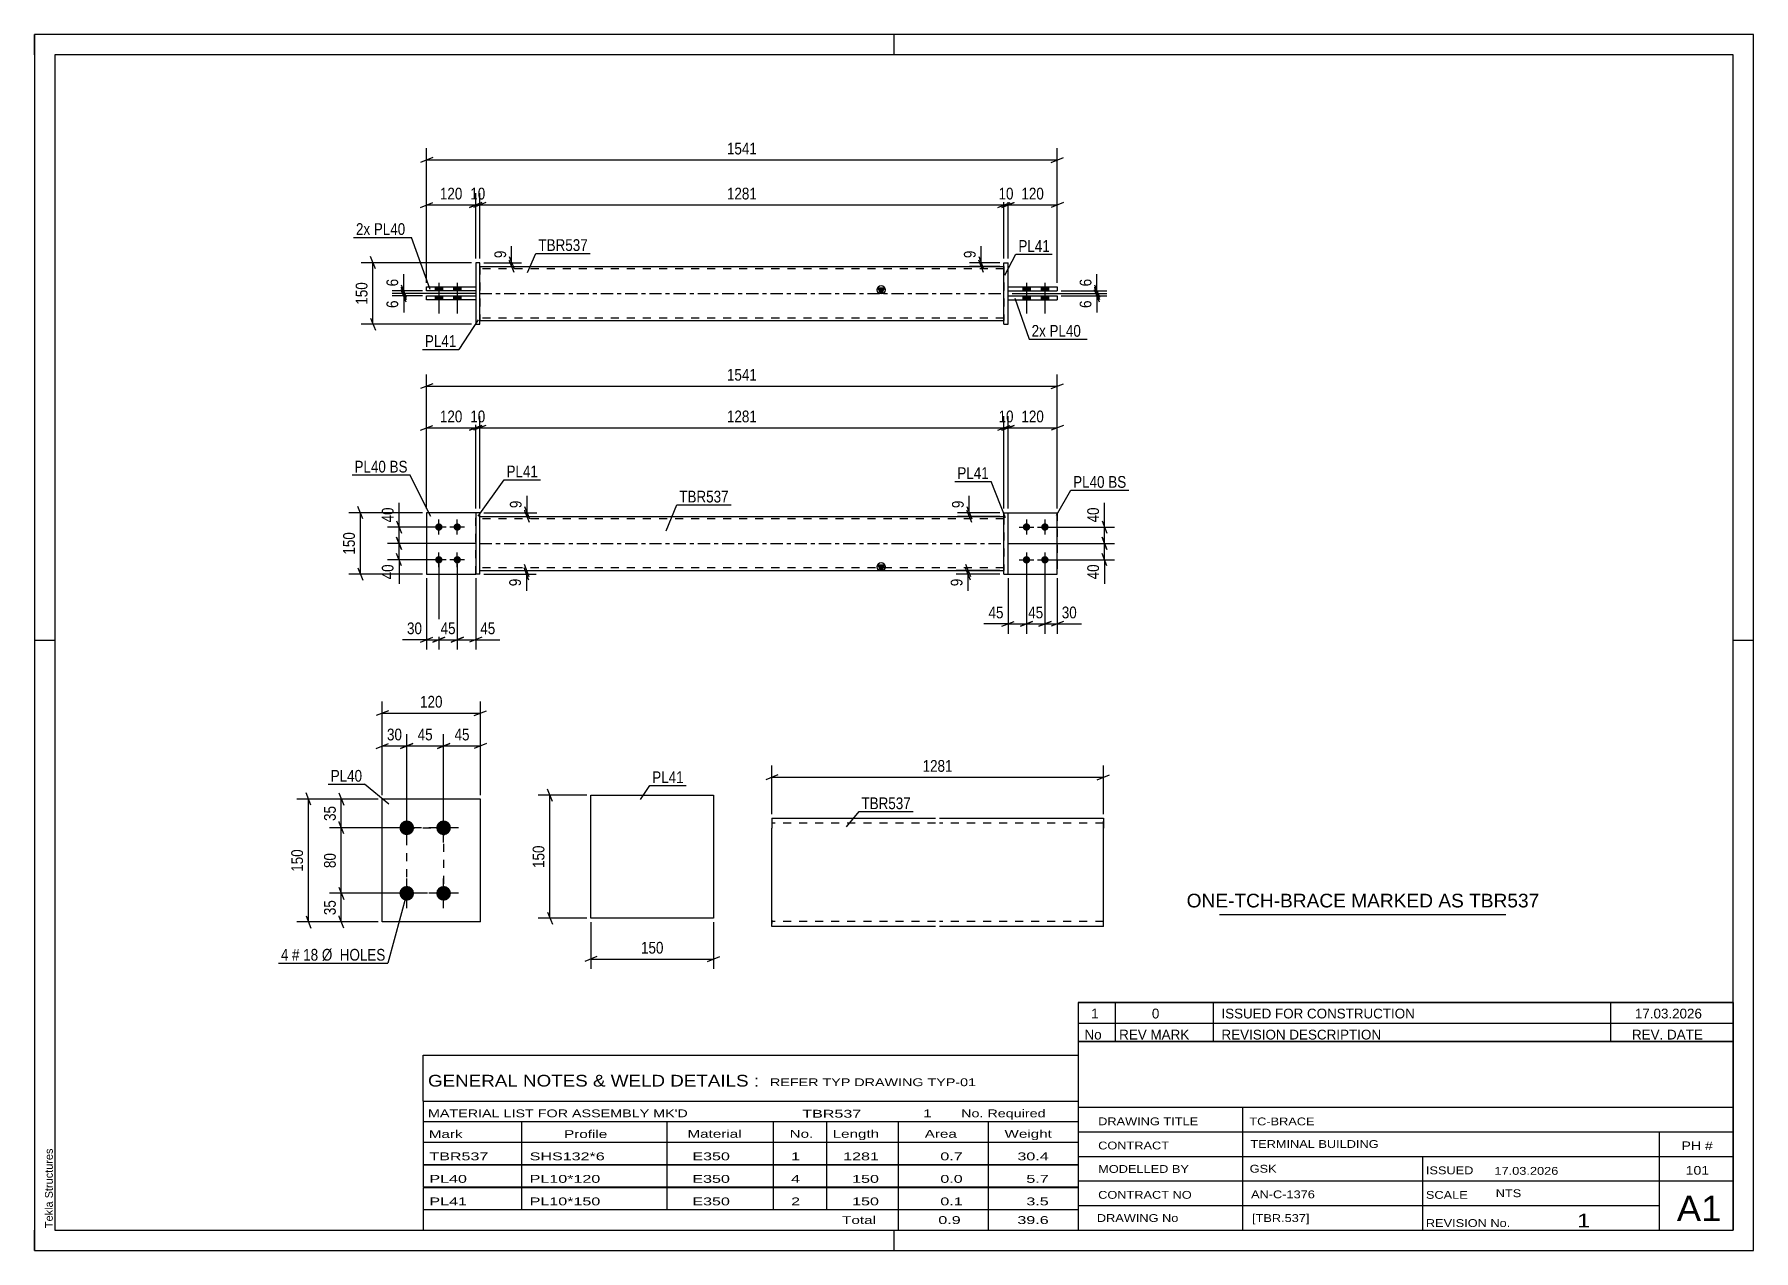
# Model space of a CAD drawing. Header units: millimetres. Extents: x 0 to 420, y 0 to 297.
import ezdxf

# ---------------------------------------------------------------- set-up
doc = ezdxf.new("R2010")
doc.units = ezdxf.units.MM
doc.linetypes.add('DXK_LINE_DOT2', pattern=[3.9198, 1.9599, -1.9599])
doc.linetypes.add('DXK_LINE_DOT3', pattern=[5.9187, 2.979, -0.9799, 0.9799, -0.9799])
doc.styles.add('Arial', font='arial.ttf', dxfattribs={"height": 0.2})
doc.styles.add('Arial Narrow', font='ARIALN.TTF', dxfattribs={"height": 0.2})

# ---------------------------------------------------------------- blocks, each defined once
blk = doc.blocks.new('Unknown-581592428-1127')
at = {"color": 5, "linetype": 'Continuous'}
for p, q in [((420, 297), (0, 297)), ((0, 297), (0, 0)), ((0, 292), (0, 297)), ((210, 292), (210, 297)), ((420, 0), (420, 297)), ((415, 292), (5, 292)), ((5, 292), (5, 5)), ((415, 5), (415, 292)), ((5, 149), (0, 149)), ((420, 149), (415, 149)), ((0, 0), (0, 5)), ((5, 5), (415, 5)), ((210, 0), (210, 5)), ((0, 0), (420, 0))]:
    blk.add_line(p, q, dxfattribs=at)
at = {"color": 174, "linetype": 'Continuous', "style": 'Arial'}
blk.add_text('Tekla Structures', height=1.9102, rotation=90, dxfattribs=at).set_placement((4.5, 5.5))
blk = doc.blocks.new('Part-581592428-1367 - 1364')
at = {"color": 2, "linetype": 'Continuous'}
for p, q in [((236.87, 180.2), (237.87, 180.2)), ((236.87, 165.2), (236.87, 180.2)), ((237.87, 165.2), (237.87, 180.2)), ((236.87, 165.2), (236.87, 165.2)), ((236.87, 165.2), (236.87, 165.2)), ((236.87, 165.2), (237.87, 165.2)), ((236.87, 165.2), (237.87, 165.2))]:
    blk.add_line(p, q, dxfattribs=at)
at = {"color": 7, "linetype": 'DXK_LINE_DOT2'}
for p, q in [((236.87, 180.2), (237.87, 180.2)), ((237.87, 165.2), (237.87, 165.2)), ((237.87, 165.2), (237.87, 165.2))]:
    blk.add_line(p, q, dxfattribs=at)
blk = doc.blocks.new('Part-581592428-1420 - 1364')
at = {"color": 7, "linetype": 'DXK_LINE_DOT2'}
for p, q in [((107.81, 180.2), (95.81, 180.2)), ((95.81, 180.2), (95.81, 165.2)), ((107.81, 165.2), (107.81, 180.2)), ((95.81, 165.2), (107.81, 165.2))]:
    blk.add_line(p, q, dxfattribs=at)
blk = doc.blocks.new('Bolt-581592428-1378 - 1364')
at = {"linetype": 'Continuous'}
for points in [[(98.81, 175.8, -1), (98.81, 177.6, -1)], [(103.31, 175.8, -1), (103.31, 177.6, -1)], [(98.81, 167.8, -1), (98.81, 169.6, -1)], [(103.31, 167.8, -1), (103.31, 169.6, -1)]]:
    blk.add_hatch(color=1, dxfattribs=at).paths.add_polyline_path(points)
at = {"color": 1, "linetype": 'Continuous'}
for p, q in [((100.61, 176.7), (97.01, 176.7)), ((98.81, 174.9), (98.81, 178.5)), ((105.11, 176.7), (101.51, 176.7)), ((103.31, 174.9), (103.31, 178.5)), ((100.61, 168.7), (97.01, 168.7)), ((98.81, 166.9), (98.81, 170.5)), ((105.11, 168.7), (101.51, 168.7)), ((103.31, 166.9), (103.31, 170.5))]:
    blk.add_line(p, q, dxfattribs=at)
blk = doc.blocks.new('Bolt-581592428-1379 - 1364')
at = {"linetype": 'Continuous'}
for points in [[(242.37, 177.6), (242.56, 177.58), (242.74, 177.52), (242.9, 177.43), (243.04, 177.3), (243.15, 177.15), (243.23, 176.98), (243.26, 176.79), (243.26, 176.6), (243.23, 176.42), (243.15, 176.25), (243.04, 176.1), (242.9, 175.97), (242.74, 175.88), (242.56, 175.82), (242.37, 175.8), (242.18, 175.82), (242, 175.88), (241.84, 175.97), (241.7, 176.1), (241.59, 176.25), (241.51, 176.42), (241.47, 176.6), (241.47, 176.79), (241.51, 176.98), (241.59, 177.15), (241.7, 177.3), (241.84, 177.43), (242, 177.52), (242.18, 177.58)], [(246.87, 177.6), (247.06, 177.58), (247.24, 177.52), (247.4, 177.43), (247.54, 177.3), (247.65, 177.15), (247.73, 176.98), (247.76, 176.79), (247.76, 176.6), (247.73, 176.42), (247.65, 176.25), (247.54, 176.1), (247.4, 175.97), (247.24, 175.88), (247.06, 175.82), (246.87, 175.8), (246.68, 175.82), (246.5, 175.88), (246.34, 175.97), (246.2, 176.1), (246.09, 176.25), (246.01, 176.42), (245.97, 176.6), (245.97, 176.79), (246.01, 176.98), (246.09, 177.15), (246.2, 177.3), (246.34, 177.43), (246.5, 177.52), (246.68, 177.58)], [(242.37, 169.6), (242.56, 169.58), (242.74, 169.52), (242.9, 169.43), (243.04, 169.3), (243.15, 169.15), (243.23, 168.98), (243.26, 168.79), (243.26, 168.6), (243.23, 168.42), (243.15, 168.25), (243.04, 168.1), (242.9, 167.97), (242.74, 167.88), (242.56, 167.82), (242.37, 167.8), (242.18, 167.82), (242, 167.88), (241.84, 167.97), (241.7, 168.1), (241.59, 168.25), (241.51, 168.42), (241.47, 168.6), (241.47, 168.79), (241.51, 168.98), (241.59, 169.15), (241.7, 169.3), (241.84, 169.43), (242, 169.52), (242.18, 169.58)], [(246.87, 169.6), (247.06, 169.58), (247.24, 169.52), (247.4, 169.43), (247.54, 169.3), (247.65, 169.15), (247.73, 168.98), (247.76, 168.79), (247.76, 168.6), (247.73, 168.42), (247.65, 168.25), (247.54, 168.1), (247.4, 167.97), (247.24, 167.88), (247.06, 167.82), (246.87, 167.8), (246.68, 167.82), (246.5, 167.88), (246.34, 167.97), (246.2, 168.1), (246.09, 168.25), (246.01, 168.42), (245.97, 168.6), (245.97, 168.79), (246.01, 168.98), (246.09, 169.15), (246.2, 169.3), (246.34, 169.43), (246.5, 169.52), (246.68, 169.58)]]:
    blk.add_hatch(color=1, dxfattribs=at).paths.add_polyline_path(points)
at = {"color": 1, "linetype": 'Continuous'}
for p, q in [((240.57, 176.7), (244.17, 176.7)), ((242.37, 178.5), (242.37, 174.9)), ((245.07, 176.7), (248.67, 176.7)), ((246.87, 178.5), (246.87, 174.9)), ((240.57, 168.7), (244.17, 168.7)), ((242.37, 170.5), (242.37, 166.9)), ((245.07, 168.7), (248.67, 168.7)), ((246.87, 170.5), (246.87, 166.9))]:
    blk.add_line(p, q, dxfattribs=at)
blk = doc.blocks.new('Part-581592428-1405 - 1364')
at = {"color": 2, "linetype": 'Continuous'}
for p, q in [((108.81, 180.2), (107.81, 180.2)), ((107.81, 180.2), (107.81, 165.2)), ((108.81, 165.2), (108.81, 180.2)), ((108.81, 165.2), (107.81, 165.2))]:
    blk.add_line(p, q, dxfattribs=at)
blk = doc.blocks.new('Part-581592428-1425 - 1364')
at = {"color": 2, "linetype": 'Continuous'}
for p, q in [((95.81, 180.2), (95.81, 165.2)), ((107.81, 180.2), (95.81, 180.2)), ((95.81, 165.2), (107.81, 165.2))]:
    blk.add_line(p, q, dxfattribs=at)
at = {"color": 7, "linetype": 'DXK_LINE_DOT2'}
blk.add_line((107.81, 165.2), (107.81, 180.2), dxfattribs=at)
blk = doc.blocks.new('Part-581592428-1440 - 1364')
at = {"linetype": 'Continuous'}
blk.add_hatch(color=2, dxfattribs=at).paths.add_polyline_path([(206.87, 166.1), (206.07, 167.5), (207.67, 167.5)])
at = {"color": 2, "linetype": 'Continuous'}
for p, q in [((108.81, 179.3), (236.87, 179.3)), ((108.81, 166.1), (236.87, 166.1)), ((206.87, 166.1), (206.07, 167.5)), ((206.07, 167.5), (207.67, 167.5)), ((207.67, 167.5), (206.87, 166.1))]:
    blk.add_line(p, q, dxfattribs=at)
at = {"color": 7, "linetype": 'DXK_LINE_DOT2'}
for p, q in [((108.81, 166.1), (108.81, 179.3)), ((236.87, 178.7), (108.81, 178.7)), ((236.87, 179.3), (236.87, 166.1)), ((236.87, 166.7), (108.81, 166.7))]:
    blk.add_line(p, q, dxfattribs=at)
at = {"color": 7, "linetype": 'DXK_LINE_DOT3'}
blk.add_line((108.81, 172.7), (236.87, 172.7), dxfattribs=at)
at = {"color": 2, "linetype": 'Continuous'}
blk.add_circle((206.87, 167), 1, dxfattribs=at)
blk = doc.blocks.new('Part-581592428-1445 - 1364')
at = {"color": 2, "linetype": 'Continuous'}
for p, q in [((237.87, 180.2), (249.87, 180.2)), ((249.87, 180.2), (249.87, 180.2)), ((249.87, 165.2), (249.87, 180.2)), ((237.87, 165.2), (249.87, 165.2))]:
    blk.add_line(p, q, dxfattribs=at)
at = {"color": 7, "linetype": 'DXK_LINE_DOT2'}
for p, q in [((237.87, 180.2), (249.87, 180.2)), ((237.87, 165.2), (237.87, 180.2)), ((237.87, 165.2), (237.87, 165.2)), ((237.87, 165.2), (249.87, 165.2))]:
    blk.add_line(p, q, dxfattribs=at)
blk = doc.blocks.new('Part-581592428-1450 - 1364')
at = {"color": 7, "linetype": 'DXK_LINE_DOT2'}
for p, q in [((237.87, 180.2), (249.87, 180.2)), ((237.87, 165.2), (237.87, 180.2)), ((237.87, 180.2), (249.87, 180.2)), ((249.87, 180.2), (249.87, 180.2)), ((249.87, 180.2), (249.87, 165.2)), ((237.87, 165.2), (237.87, 165.2)), ((237.87, 165.2), (249.87, 165.2)), ((237.87, 165.2), (249.87, 165.2))]:
    blk.add_line(p, q, dxfattribs=at)
blk = doc.blocks.new('Part-581592428-1793 - 1767')
at = {"color": 2, "linetype": 'Continuous'}
for p, q in [((95.81, 233.14), (107.81, 233.14)), ((95.81, 232.14), (95.81, 233.14)), ((107.81, 232.14), (95.81, 232.14)), ((107.81, 233.14), (107.81, 232.14))]:
    blk.add_line(p, q, dxfattribs=at)
blk = doc.blocks.new('Part-581592428-1778 - 1767')
at = {"color": 2, "linetype": 'Continuous'}
for p, q in [((237.87, 233.14), (249.87, 233.14)), ((237.87, 232.14), (237.87, 233.14)), ((237.87, 232.14), (249.87, 232.14)), ((237.87, 232.14), (249.87, 232.14)), ((249.87, 233.14), (249.87, 232.14))]:
    blk.add_line(p, q, dxfattribs=at)
at = {"color": 7, "linetype": 'DXK_LINE_DOT2'}
for p, q in [((237.87, 233.14), (249.87, 233.14)), ((237.87, 232.14), (237.87, 232.14))]:
    blk.add_line(p, q, dxfattribs=at)
blk = doc.blocks.new('Part-581592428-1798 - 1767')
at = {"color": 2, "linetype": 'Continuous'}
for p, q in [((95.81, 235.34), (107.81, 235.34)), ((95.81, 234.34), (95.81, 235.34)), ((107.81, 235.34), (107.81, 234.34)), ((107.81, 234.34), (95.81, 234.34))]:
    blk.add_line(p, q, dxfattribs=at)
blk = doc.blocks.new('Part-581592428-1773 - 1767')
at = {"linetype": 'Continuous'}
blk.add_hatch(color=2, dxfattribs=at).paths.add_polyline_path([(206.87, 233.74), (206.07, 235.14), (207.67, 235.14)])
at = {"color": 2, "linetype": 'Continuous'}
for p, q in [((108.81, 240.34), (236.87, 240.34)), ((206.87, 233.74), (206.07, 235.14)), ((206.07, 235.14), (207.67, 235.14)), ((207.67, 235.14), (206.87, 233.74)), ((108.81, 227.14), (236.87, 227.14))]:
    blk.add_line(p, q, dxfattribs=at)
at = {"color": 7, "linetype": 'DXK_LINE_DOT2'}
for p, q in [((108.81, 240.34), (108.81, 227.14)), ((236.87, 239.74), (108.81, 239.74)), ((236.87, 240.34), (236.87, 227.14)), ((236.87, 227.74), (108.81, 227.74))]:
    blk.add_line(p, q, dxfattribs=at)
at = {"color": 7, "linetype": 'DXK_LINE_DOT3'}
blk.add_line((108.81, 233.74), (236.87, 233.74), dxfattribs=at)
at = {"color": 2, "linetype": 'Continuous'}
blk.add_circle((206.87, 234.64), 1, dxfattribs=at)
blk = doc.blocks.new('Part-581592428-1783 - 1767')
at = {"color": 2, "linetype": 'Continuous'}
for p, q in [((237.87, 235.34), (249.87, 235.34)), ((237.87, 234.34), (237.87, 235.34)), ((249.87, 235.34), (249.87, 234.34)), ((237.87, 234.34), (249.87, 234.34)), ((237.87, 234.34), (249.87, 234.34))]:
    blk.add_line(p, q, dxfattribs=at)
at = {"color": 7, "linetype": 'DXK_LINE_DOT2'}
for p, q in [((237.87, 235.34), (249.87, 235.34)), ((237.87, 234.34), (237.87, 234.34))]:
    blk.add_line(p, q, dxfattribs=at)
blk = doc.blocks.new('Part-581592428-1799 - 1767')
at = {"color": 2, "linetype": 'Continuous'}
for p, q in [((108.81, 241.24), (107.81, 241.24)), ((107.81, 241.24), (107.81, 226.24)), ((108.81, 226.24), (108.81, 241.24)), ((107.81, 226.24), (108.81, 226.24))]:
    blk.add_line(p, q, dxfattribs=at)
blk = doc.blocks.new('Part-581592428-1788 - 1767')
at = {"color": 2, "linetype": 'Continuous'}
for p, q in [((236.87, 226.25), (236.87, 241.25)), ((236.87, 241.25), (237.87, 241.25)), ((237.87, 226.25), (237.87, 241.25)), ((236.87, 226.25), (237.87, 226.25)), ((236.87, 226.25), (236.87, 226.24)), ((236.87, 226.24), (236.87, 226.25)), ((236.87, 226.24), (237.87, 226.24)), ((237.87, 226.24), (237.87, 226.25)), ((237.87, 226.25), (237.87, 226.24))]:
    blk.add_line(p, q, dxfattribs=at)
at = {"color": 7, "linetype": 'DXK_LINE_DOT2'}
for q in [(236.87, 241.25), (237.87, 241.24)]:
    blk.add_line((236.87, 241.24), q, dxfattribs=at)
blk = doc.blocks.new('Bolt-581592428-1800 - 1767')
at = {"linetype": 'Continuous'}
for points in [[(243.27, 235.34), (241.47, 235.34), (241.47, 234.34), (243.27, 234.34)], [(243.27, 235.34), (241.47, 235.34), (241.47, 234.34), (243.27, 234.34)], [(247.77, 235.34), (245.97, 235.34), (245.97, 234.34), (247.77, 234.34)], [(247.77, 235.34), (245.97, 235.34), (245.97, 234.34), (247.77, 234.34)], [(243.27, 233.14), (241.47, 233.14), (241.47, 232.14), (243.27, 232.14)], [(243.27, 233.14), (241.47, 233.14), (241.47, 232.14), (243.27, 232.14)], [(247.77, 233.14), (245.97, 233.14), (245.97, 232.14), (247.77, 232.14)], [(247.77, 233.14), (245.97, 233.14), (245.97, 232.14), (247.77, 232.14)]]:
    blk.add_hatch(color=1, dxfattribs=at).paths.add_polyline_path(points)
at = {"color": 1, "linetype": 'Continuous'}
for p, q in [((241.47, 235.34), (241.47, 234.34)), ((241.47, 235.34), (241.47, 234.34)), ((242.37, 236.34), (242.37, 228.84)), ((242.37, 236.34), (242.37, 228.84)), ((243.27, 235.34), (243.27, 234.34)), ((243.27, 235.34), (243.27, 234.34)), ((245.97, 235.34), (245.97, 234.34)), ((245.97, 235.34), (245.97, 234.34)), ((246.87, 236.34), (246.87, 228.84)), ((246.87, 236.34), (246.87, 228.84)), ((247.77, 235.34), (247.77, 234.34)), ((247.77, 235.34), (247.77, 234.34)), ((241.47, 233.14), (241.47, 232.14)), ((241.47, 233.14), (241.47, 232.14)), ((243.27, 233.14), (243.27, 232.14)), ((243.27, 233.14), (243.27, 232.14)), ((245.97, 233.14), (245.97, 232.14)), ((245.97, 233.14), (245.97, 232.14)), ((247.77, 233.14), (247.77, 232.14)), ((247.77, 233.14), (247.77, 232.14))]:
    blk.add_line(p, q, dxfattribs=at)
blk = doc.blocks.new('Bolt-581592428-1801 - 1767')
at = {"linetype": 'Continuous'}
for points in [[(97.91, 234.34), (99.71, 234.34), (99.71, 235.34), (97.91, 235.34)], [(97.91, 234.34), (99.71, 234.34), (99.71, 235.34), (97.91, 235.34)], [(102.41, 234.34), (104.21, 234.34), (104.21, 235.34), (102.41, 235.34)], [(102.41, 234.34), (104.21, 234.34), (104.21, 235.34), (102.41, 235.34)], [(97.91, 232.14), (99.71, 232.14), (99.71, 233.14), (97.91, 233.14)], [(97.91, 232.14), (99.71, 232.14), (99.71, 233.14), (97.91, 233.14)], [(102.41, 232.14), (104.21, 232.14), (104.21, 233.14), (102.41, 233.14)], [(102.41, 232.14), (104.21, 232.14), (104.21, 233.14), (102.41, 233.14)]]:
    blk.add_hatch(color=1, dxfattribs=at).paths.add_polyline_path(points)
at = {"color": 1, "linetype": 'Continuous'}
for p, q in [((97.91, 235.34), (97.91, 234.34)), ((97.91, 235.34), (97.91, 234.34)), ((98.81, 236.34), (98.81, 228.84)), ((98.81, 236.34), (98.81, 228.84)), ((99.71, 235.34), (99.71, 234.34)), ((99.71, 235.34), (99.71, 234.34)), ((102.41, 235.34), (102.41, 234.34)), ((102.41, 235.34), (102.41, 234.34)), ((103.31, 236.34), (103.31, 228.84)), ((103.31, 236.34), (103.31, 228.84)), ((104.21, 235.34), (104.21, 234.34)), ((104.21, 235.34), (104.21, 234.34)), ((97.91, 233.14), (97.91, 232.14)), ((97.91, 233.14), (97.91, 232.14)), ((99.71, 233.14), (99.71, 232.14)), ((99.71, 233.14), (99.71, 232.14)), ((102.41, 233.14), (102.41, 232.14)), ((102.41, 233.14), (102.41, 232.14)), ((104.21, 233.14), (104.21, 232.14)), ((104.21, 233.14), (104.21, 232.14))]:
    blk.add_line(p, q, dxfattribs=at)
blk = doc.blocks.new('Bolt-581592428-2103 - 2040')
at = {"linetype": 'Continuous'}
for points in [[(90.97, 101.45, -1), (90.97, 105.05, -1)], [(99.97, 101.45, -1), (99.97, 105.05, -1)], [(90.97, 85.45, -1), (90.97, 89.05, -1)], [(99.97, 85.45, -1), (99.97, 89.05, -1)]]:
    blk.add_hatch(color=1, dxfattribs=at).paths.add_polyline_path(points)
at = {"color": 1, "linetype": 'Continuous'}
for p, q in [((90.97, 99.65), (90.97, 106.85)), ((99.97, 99.65), (99.97, 106.85)), ((94.57, 103.25), (87.37, 103.25)), ((103.57, 103.25), (96.37, 103.25)), ((90.97, 83.65), (90.97, 90.85)), ((99.97, 83.65), (99.97, 90.85)), ((94.57, 87.25), (87.37, 87.25)), ((103.57, 87.25), (96.37, 87.25))]:
    blk.add_line(p, q, dxfattribs=at)
blk = doc.blocks.new('Part-581592428-2108 - 2040')
at = {"color": 2, "linetype": 'Continuous'}
for p, q in [((108.97, 110.25), (84.97, 110.25)), ((84.97, 80.25), (84.97, 110.25)), ((108.97, 80.25), (108.97, 110.25)), ((108.97, 80.25), (84.97, 80.25))]:
    blk.add_line(p, q, dxfattribs=at)
blk = doc.blocks.new('Part-581592428-2231 - 2225')
at = {"color": 2, "linetype": 'Continuous'}
for p, q in [((135.94, 111.18), (165.94, 111.18)), ((135.94, 81.18), (135.94, 111.18)), ((165.94, 111.18), (165.94, 81.18)), ((165.94, 81.18), (135.94, 81.18))]:
    blk.add_line(p, q, dxfattribs=at)
blk = doc.blocks.new('Part-581592428-2256 - 2248')
at = {"color": 2, "linetype": 'Continuous'}
for p, q in [((180.15, 105.58), (180.15, 103.18)), ((180.15, 105.58), (220.15, 105.58)), ((221.15, 105.58), (261.15, 105.58)), ((261.15, 105.58), (261.15, 105.4)), ((261.15, 105.4), (261.15, 103.18)), ((180.15, 80.67), (180.15, 103.18)), ((261.15, 79.18), (261.15, 103.18)), ((180.15, 79.37), (180.15, 80.67)), ((180.15, 79.18), (180.15, 79.37)), ((220.15, 79.18), (180.15, 79.18)), ((261.15, 79.18), (221.15, 79.18))]:
    blk.add_line(p, q, dxfattribs=at)
at = {"color": 7, "linetype": 'DXK_LINE_DOT2'}
for p, q in [((220.15, 104.38), (180.15, 104.38)), ((261.15, 104.38), (221.15, 104.38)), ((261.15, 103.18), (261.15, 104.88)), ((180.15, 80.67), (180.15, 79.89)), ((180.15, 80.38), (180.15, 80.48)), ((220.15, 80.38), (180.15, 80.38)), ((261.15, 80.38), (221.15, 80.38)), ((261.15, 80.38), (261.15, 80.48))]:
    blk.add_line(p, q, dxfattribs=at)
blk = doc.blocks.new('Rectangle-581592428-2210 - 2040')
at = {"color": 1, "linetype": 'DXK_LINE_DOT2'}
blk.add_lwpolyline([(90.97, 103.25), (99.97, 103.25), (99.97, 87.25), (90.97, 87.25), (90.97, 103.25)], close=True, dxfattribs=at)
blk = doc.blocks.new('StraightDimension-581592428-1609 - 1364')
at = {"color": 7, "linetype": 'Continuous'}
for p, q in [((107.81, 172.7), (86.24, 172.7)), ((88.49, 174.2), (89.69, 171.2)), ((89.09, 168.7), (89.09, 172.7)), ((97.81, 168.7), (86.24, 168.7)), ((89.69, 167.2), (88.49, 170.2))]:
    blk.add_line(p, q, dxfattribs=at)
at = {"color": 0}
blk.add_wipeout([(88.34, 168.17), (84.14, 168.17), (84.14, 163.32), (88.34, 163.32)], dxfattribs=at)
at = {"color": 7, "linetype": 'Continuous'}
blk.add_line((89.09, 168.7), (89.09, 162.79), dxfattribs=at)
blk.add_line((89.09, 168.7), (89.09, 162.79), dxfattribs=at)
at = {"color": 3, "style": 'Arial Narrow'}
blk.add_text('40', height=2.863, rotation=90.0002, dxfattribs=at).set_placement((87.74, 163.92))
blk = doc.blocks.new('StraightDimension-581592428-1665 - 1364')
at = {"color": 7, "linetype": 'Continuous'}
for p, q in [((242.37, 167.7), (242.37, 150.65)), ((246.87, 167.7), (246.87, 150.65)), ((240.87, 152.45), (243.87, 153.65)), ((242.37, 153.05), (246.87, 153.05)), ((248.37, 153.65), (245.37, 152.45))]:
    blk.add_line(p, q, dxfattribs=at)
at = {"color": 0}
blk.add_wipeout([(247.05, 153.8), (247.05, 158), (242.19, 158), (242.19, 153.8)], dxfattribs=at)
at = {"color": 3, "style": 'Arial Narrow'}
blk.add_text('45', height=2.863, dxfattribs=at).set_placement((242.79, 154.4))
blk = doc.blocks.new('StraightDimension-581592428-1505 - 1364')
at = {"color": 7, "linetype": 'Continuous'}
for p, q in [((236.87, 181.2), (236.87, 203.77)), ((237.87, 181.2), (237.87, 203.77)), ((235.37, 200.32), (238.37, 201.52)), ((239.37, 201.52), (236.37, 200.32)), ((236.87, 200.92), (237.87, 200.92))]:
    blk.add_line(p, q, dxfattribs=at)
at = {"color": 0}
blk.add_wipeout([(239.8, 201.67), (239.8, 205.87), (234.94, 205.87), (234.94, 201.67)], dxfattribs=at)
at = {"color": 3, "style": 'Arial Narrow'}
blk.add_text('10', height=2.863, dxfattribs=at).set_placement((235.54, 202.27))
blk = doc.blocks.new('StraightDimension-581592428-1703 - 1364')
at = {"color": 7, "linetype": 'Continuous'}
for p, q in [((247.87, 176.7), (263.83, 176.7)), ((260.83, 178.2), (262.03, 175.2)), ((261.43, 172.7), (261.43, 176.7)), ((237.87, 172.7), (263.83, 172.7)), ((262.03, 171.2), (260.83, 174.2))]:
    blk.add_line(p, q, dxfattribs=at)
at = {"color": 0}
blk.add_wipeout([(260.68, 182.08), (256.48, 182.08), (256.48, 177.22), (260.68, 177.22)], dxfattribs=at)
at = {"color": 7, "linetype": 'Continuous'}
blk.add_line((261.43, 176.7), (261.43, 182.6), dxfattribs=at)
blk.add_line((261.43, 176.7), (261.43, 182.6), dxfattribs=at)
at = {"color": 3, "style": 'Arial Narrow'}
blk.add_text('40', height=2.863, rotation=90.0002, dxfattribs=at).set_placement((260.08, 177.82))
blk = doc.blocks.new('StraightDimension-581592428-1600 - 1364')
at = {"color": 7, "linetype": 'Continuous'}
for p, q in [((119.77, 181.7), (120.97, 178.7)), ((120.97, 177.8), (119.77, 180.8)), ((109.81, 180.2), (122.77, 180.2)), ((109.81, 179.3), (122.77, 179.3)), ((120.37, 179.3), (120.37, 180.2))]:
    blk.add_line(p, q, dxfattribs=at)
at = {"color": 0}
blk.add_wipeout([(119.62, 183.75), (115.42, 183.75), (115.42, 180.72), (119.62, 180.72)], dxfattribs=at)
at = {"color": 7, "linetype": 'Continuous'}
blk.add_line((120.37, 180.2), (120.37, 184.28), dxfattribs=at)
blk.add_line((120.37, 180.2), (120.37, 184.28), dxfattribs=at)
at = {"color": 3, "style": 'Arial Narrow'}
blk.add_text('9', height=2.86, rotation=90.0002, dxfattribs=at).set_placement((119.02, 181.32))
blk = doc.blocks.new('StraightDimension-581592428-1649 - 1364')
at = {"color": 7, "linetype": 'Continuous'}
for p, q in [((237.87, 164.2), (237.87, 150.65)), ((242.37, 167.7), (242.37, 150.65)), ((236.37, 152.45), (239.37, 153.65)), ((237.87, 153.05), (242.37, 153.05)), ((243.87, 153.65), (240.87, 152.45))]:
    blk.add_line(p, q, dxfattribs=at)
at = {"color": 0}
blk.add_wipeout([(237.34, 153.8), (237.34, 158), (232.49, 158), (232.49, 153.8)], dxfattribs=at)
at = {"color": 7, "linetype": 'Continuous'}
blk.add_line((237.87, 153.05), (231.96, 153.05), dxfattribs=at)
blk.add_line((237.87, 153.05), (231.96, 153.05), dxfattribs=at)
at = {"color": 3, "style": 'Arial Narrow'}
blk.add_text('45', height=2.863, dxfattribs=at).set_placement((233.09, 154.4))
blk = doc.blocks.new('StraightDimension-581592428-1560 - 1364')
at = {"color": 7, "linetype": 'Continuous'}
for p, q in [((95.81, 164.2), (95.81, 146.78)), ((98.81, 167.7), (98.81, 146.78)), ((94.31, 148.58), (97.31, 149.78)), ((95.81, 149.18), (98.81, 149.18)), ((100.31, 149.78), (97.31, 148.58))]:
    blk.add_line(p, q, dxfattribs=at)
at = {"color": 0}
blk.add_wipeout([(95.29, 149.93), (95.29, 154.13), (90.43, 154.13), (90.43, 149.93)], dxfattribs=at)
at = {"color": 7, "linetype": 'Continuous'}
blk.add_line((95.81, 149.18), (89.91, 149.18), dxfattribs=at)
blk.add_line((95.81, 149.18), (89.91, 149.18), dxfattribs=at)
at = {"color": 3, "style": 'Arial Narrow'}
blk.add_text('30', height=2.863, dxfattribs=at).set_placement((91.03, 150.53))
blk = doc.blocks.new('StraightDimension-581592428-1570 - 1364')
at = {"color": 7, "linetype": 'Continuous'}
for p, q in [((98.81, 167.7), (98.81, 146.78)), ((103.31, 167.7), (103.31, 146.78)), ((97.31, 148.58), (100.31, 149.78)), ((98.81, 149.18), (103.31, 149.18)), ((104.81, 149.78), (101.81, 148.58))]:
    blk.add_line(p, q, dxfattribs=at)
at = {"color": 0}
blk.add_wipeout([(103.49, 149.93), (103.49, 154.13), (98.64, 154.13), (98.64, 149.93)], dxfattribs=at)
at = {"color": 3, "style": 'Arial Narrow'}
blk.add_text('45', height=2.863, dxfattribs=at).set_placement((99.24, 150.53))
blk = doc.blocks.new('StraightDimension-581592428-1523 - 1364')
at = {"color": 7, "linetype": 'Continuous'}
for p, q in [((237.87, 181.2), (237.87, 203.77)), ((249.87, 181.2), (249.87, 203.77)), ((236.37, 200.32), (239.37, 201.52)), ((237.87, 200.92), (249.87, 200.92)), ((251.37, 201.52), (248.37, 200.32))]:
    blk.add_line(p, q, dxfattribs=at)
at = {"color": 0}
blk.add_wipeout([(247.21, 201.67), (247.21, 205.87), (240.53, 205.87), (240.53, 201.67)], dxfattribs=at)
at = {"color": 3, "style": 'Arial Narrow'}
blk.add_text('120', height=2.863, dxfattribs=at).set_placement((241.13, 202.27))
blk = doc.blocks.new('StraightDimension-581592428-1452 - 1364')
at = {"color": 7, "linetype": 'Continuous'}
for p, q in [((95.81, 181.2), (95.81, 203.77)), ((107.81, 181.2), (107.81, 203.77)), ((94.31, 200.32), (97.31, 201.52)), ((95.81, 200.92), (107.81, 200.92)), ((109.31, 201.52), (106.31, 200.32))]:
    blk.add_line(p, q, dxfattribs=at)
at = {"color": 0}
blk.add_wipeout([(105.16, 201.67), (105.16, 205.87), (98.47, 205.87), (98.47, 201.67)], dxfattribs=at)
at = {"color": 3, "style": 'Arial Narrow'}
blk.add_text('120', height=2.863, dxfattribs=at).set_placement((99.07, 202.27))
blk = doc.blocks.new('StraightDimension-581592428-1730 - 1364')
at = {"color": 7, "linetype": 'Continuous'}
for p, q in [((227.78, 181.7), (228.98, 178.7)), ((228.98, 177.8), (227.78, 180.8)), ((235.87, 180.2), (225.53, 180.2)), ((235.87, 179.3), (225.53, 179.3)), ((228.38, 179.3), (228.38, 180.2))]:
    blk.add_line(p, q, dxfattribs=at)
at = {"color": 0}
blk.add_wipeout([(227.63, 183.75), (223.43, 183.75), (223.43, 180.72), (227.63, 180.72)], dxfattribs=at)
at = {"color": 7, "linetype": 'Continuous'}
blk.add_line((228.38, 180.2), (228.38, 184.28), dxfattribs=at)
blk.add_line((228.38, 180.2), (228.38, 184.28), dxfattribs=at)
at = {"color": 3, "style": 'Arial Narrow'}
blk.add_text('9', height=2.86, rotation=90.0002, dxfattribs=at).set_placement((227.03, 181.32))
blk = doc.blocks.new('StraightDimension-581592428-1479 - 1364')
at = {"color": 7, "linetype": 'Continuous'}
for p, q in [((107.81, 181.2), (107.81, 203.77)), ((108.81, 181.2), (108.81, 203.77)), ((106.31, 200.32), (109.31, 201.52)), ((110.31, 201.52), (107.31, 200.32)), ((107.81, 200.92), (108.81, 200.92))]:
    blk.add_line(p, q, dxfattribs=at)
at = {"color": 0}
blk.add_wipeout([(110.74, 201.67), (110.74, 205.87), (105.89, 205.87), (105.89, 201.67)], dxfattribs=at)
at = {"color": 3, "style": 'Arial Narrow'}
blk.add_text('10', height=2.863, dxfattribs=at).set_placement((106.49, 202.27))
blk = doc.blocks.new('StraightDimension-581592428-1577 - 1364')
at = {"color": 7, "linetype": 'Continuous'}
for p, q in [((103.31, 167.7), (103.31, 146.78)), ((107.81, 164.2), (107.81, 146.78)), ((101.81, 148.58), (104.81, 149.78)), ((103.31, 149.18), (107.81, 149.18)), ((109.31, 149.78), (106.31, 148.58))]:
    blk.add_line(p, q, dxfattribs=at)
at = {"color": 0}
blk.add_wipeout([(113.2, 149.93), (113.2, 154.13), (108.34, 154.13), (108.34, 149.93)], dxfattribs=at)
at = {"color": 7, "linetype": 'Continuous'}
blk.add_line((107.81, 149.18), (113.72, 149.18), dxfattribs=at)
blk.add_line((107.81, 149.18), (113.72, 149.18), dxfattribs=at)
at = {"color": 3, "style": 'Arial Narrow'}
blk.add_text('45', height=2.863, dxfattribs=at).set_placement((108.94, 150.53))
blk = doc.blocks.new('StraightDimension-581592428-1496 - 1364')
at = {"color": 7, "linetype": 'Continuous'}
for p, q in [((108.81, 181.2), (108.81, 203.77)), ((236.87, 181.2), (236.87, 203.77)), ((110.31, 201.52), (107.31, 200.32)), ((108.81, 200.92), (236.87, 200.92)), ((235.37, 200.32), (238.37, 201.52))]:
    blk.add_line(p, q, dxfattribs=at)
at = {"color": 0}
blk.add_wipeout([(177.1, 201.67), (177.1, 205.87), (168.59, 205.87), (168.59, 201.67)], dxfattribs=at)
at = {"color": 3, "style": 'Arial Narrow'}
blk.add_text('1281', height=2.863, dxfattribs=at).set_placement((169.19, 202.27))
blk = doc.blocks.new('StraightDimension-581592428-1546 - 1364')
at = {"color": 7, "linetype": 'Continuous'}
for p, q in [((97.31, 211.69), (94.31, 210.49)), ((95.81, 181.2), (95.81, 213.94)), ((95.81, 211.09), (249.87, 211.09)), ((248.37, 210.49), (251.37, 211.69)), ((249.87, 181.2), (249.87, 213.94))]:
    blk.add_line(p, q, dxfattribs=at)
at = {"color": 0}
blk.add_wipeout([(177.1, 211.84), (177.1, 216.04), (168.59, 216.04), (168.59, 211.84)], dxfattribs=at)
at = {"color": 3, "style": 'Arial Narrow'}
blk.add_text('1541', height=2.863, dxfattribs=at).set_placement((169.19, 212.44))
blk = doc.blocks.new('StraightDimension-581592428-1591 - 1364')
at = {"color": 7, "linetype": 'Continuous'}
for p, q in [((109.81, 166.1), (122.62, 166.1)), ((109.81, 165.2), (122.62, 165.2)), ((119.62, 167.6), (120.82, 164.6)), ((120.82, 163.7), (119.62, 166.7)), ((120.22, 165.2), (120.22, 166.1))]:
    blk.add_line(p, q, dxfattribs=at)
at = {"color": 0}
blk.add_wipeout([(119.47, 164.67), (115.27, 164.67), (115.27, 161.65), (119.47, 161.65)], dxfattribs=at)
at = {"color": 7, "linetype": 'Continuous'}
blk.add_line((120.22, 165.2), (120.22, 161.12), dxfattribs=at)
blk.add_line((120.22, 165.2), (120.22, 161.12), dxfattribs=at)
at = {"color": 3, "style": 'Arial Narrow'}
blk.add_text('9', height=2.86, rotation=90.0002, dxfattribs=at).set_placement((118.87, 162.25))
blk = doc.blocks.new('StraightDimension-581592428-1626 - 1364')
at = {"color": 7, "linetype": 'Continuous'}
for p, q in [((97.81, 176.7), (86.24, 176.7)), ((88.49, 178.2), (89.69, 175.2)), ((89.09, 172.7), (89.09, 176.7)), ((107.81, 172.7), (86.24, 172.7)), ((89.69, 171.2), (88.49, 174.2))]:
    blk.add_line(p, q, dxfattribs=at)
at = {"color": 0}
blk.add_wipeout([(88.34, 182.08), (84.14, 182.08), (84.14, 177.22), (88.34, 177.22)], dxfattribs=at)
at = {"color": 7, "linetype": 'Continuous'}
blk.add_line((89.09, 176.7), (89.09, 182.6), dxfattribs=at)
blk.add_line((89.09, 176.7), (89.09, 182.6), dxfattribs=at)
at = {"color": 3, "style": 'Arial Narrow'}
blk.add_text('40', height=2.863, rotation=90.0002, dxfattribs=at).set_placement((87.74, 177.82))
blk = doc.blocks.new('StraightDimension-581592428-1640 - 1364')
at = {"color": 7, "linetype": 'Continuous'}
for p, q in [((235.87, 166.1), (225.22, 166.1)), ((235.87, 165.2), (225.22, 165.2)), ((227.47, 167.6), (228.67, 164.6)), ((228.67, 163.7), (227.47, 166.7)), ((228.07, 165.2), (228.07, 166.1))]:
    blk.add_line(p, q, dxfattribs=at)
at = {"color": 0}
blk.add_wipeout([(227.32, 164.67), (223.12, 164.67), (223.12, 161.65), (227.32, 161.65)], dxfattribs=at)
at = {"color": 7, "linetype": 'Continuous'}
blk.add_line((228.07, 165.2), (228.07, 161.12), dxfattribs=at)
blk.add_line((228.07, 165.2), (228.07, 161.12), dxfattribs=at)
at = {"color": 3, "style": 'Arial Narrow'}
blk.add_text('9', height=2.86, rotation=90.0002, dxfattribs=at).set_placement((226.72, 162.25))
blk = doc.blocks.new('StraightDimension-581592428-1675 - 1364')
at = {"color": 7, "linetype": 'Continuous'}
for p, q in [((246.87, 167.7), (246.87, 150.65)), ((249.87, 164.2), (249.87, 150.65)), ((245.37, 152.45), (248.37, 153.65)), ((246.87, 153.05), (249.87, 153.05)), ((251.37, 153.65), (248.37, 152.45))]:
    blk.add_line(p, q, dxfattribs=at)
at = {"color": 0}
blk.add_wipeout([(255.25, 153.8), (255.25, 158), (250.39, 158), (250.39, 153.8)], dxfattribs=at)
at = {"color": 7, "linetype": 'Continuous'}
blk.add_line((249.87, 153.05), (255.78, 153.05), dxfattribs=at)
blk.add_line((249.87, 153.05), (255.78, 153.05), dxfattribs=at)
at = {"color": 3, "style": 'Arial Narrow'}
blk.add_text('30', height=2.863, dxfattribs=at).set_placement((250.99, 154.4))
blk = doc.blocks.new('StraightDimension-581592428-1689 - 1364')
at = {"color": 7, "linetype": 'Continuous'}
for p, q in [((80.24, 178.7), (79.04, 181.7)), ((94.81, 180.2), (76.79, 180.2)), ((79.64, 165.2), (79.64, 180.2)), ((94.81, 165.2), (76.79, 165.2)), ((79.04, 166.7), (80.24, 163.7))]:
    blk.add_line(p, q, dxfattribs=at)
at = {"color": 0}
blk.add_wipeout([(78.89, 176.04), (74.69, 176.04), (74.69, 169.36), (78.89, 169.36)], dxfattribs=at)
at = {"color": 3, "style": 'Arial Narrow'}
blk.add_text('150', height=2.863, rotation=90.0002, dxfattribs=at).set_placement((78.29, 169.96))
blk = doc.blocks.new('StraightDimension-581592428-1716 - 1364')
at = {"color": 7, "linetype": 'Continuous'}
for p, q in [((237.87, 172.7), (263.83, 172.7)), ((260.83, 174.2), (262.03, 171.2)), ((261.43, 168.7), (261.43, 172.7)), ((247.87, 168.7), (263.83, 168.7)), ((262.03, 167.2), (260.83, 170.2))]:
    blk.add_line(p, q, dxfattribs=at)
at = {"color": 0}
blk.add_wipeout([(260.68, 168.17), (256.48, 168.17), (256.48, 163.32), (260.68, 163.32)], dxfattribs=at)
at = {"color": 7, "linetype": 'Continuous'}
blk.add_line((261.43, 168.7), (261.43, 162.79), dxfattribs=at)
blk.add_line((261.43, 168.7), (261.43, 162.79), dxfattribs=at)
at = {"color": 3, "style": 'Arial Narrow'}
blk.add_text('40', height=2.863, rotation=90.0002, dxfattribs=at).set_placement((260.08, 163.92))
blk = doc.blocks.new('StraightDimension-581592428-1890 - 1767')
at = {"color": 7, "linetype": 'Continuous'}
for p, q in [((237.87, 242.24), (237.87, 258.19)), ((249.87, 236.34), (249.87, 258.19)), ((236.37, 254.74), (239.37, 255.94)), ((237.87, 255.34), (249.87, 255.34)), ((251.37, 255.94), (248.37, 254.74))]:
    blk.add_line(p, q, dxfattribs=at)
at = {"color": 0}
blk.add_wipeout([(247.21, 256.09), (247.21, 260.29), (240.53, 260.29), (240.53, 256.09)], dxfattribs=at)
at = {"color": 3, "style": 'Arial Narrow'}
blk.add_text('120', height=2.863, dxfattribs=at).set_placement((241.13, 256.69))
blk = doc.blocks.new('StraightDimension-581592428-1851 - 1767')
at = {"color": 7, "linetype": 'Continuous'}
for p, q in [((89.62, 235.84), (90.82, 232.84)), ((90.82, 232.24), (89.62, 235.24)), ((94.81, 234.34), (87.37, 234.34)), ((107.81, 233.74), (87.37, 233.74)), ((90.22, 233.74), (90.22, 234.34))]:
    blk.add_line(p, q, dxfattribs=at)
at = {"color": 0}
blk.add_wipeout([(89.47, 237.9), (85.27, 237.9), (85.27, 234.87), (89.47, 234.87)], dxfattribs=at)
at = {"color": 7, "linetype": 'Continuous'}
blk.add_line((90.22, 234.34), (90.22, 238.42), dxfattribs=at)
blk.add_line((90.22, 234.34), (90.22, 238.42), dxfattribs=at)
at = {"color": 3, "style": 'Arial Narrow'}
blk.add_text('6', height=2.86, rotation=90.0002, dxfattribs=at).set_placement((88.87, 235.47))
blk = doc.blocks.new('StraightDimension-581592428-1930 - 1767')
at = {"color": 7, "linetype": 'Continuous'}
for p, q in [((107.81, 242.24), (107.81, 258.19)), ((108.81, 242.24), (108.81, 258.19)), ((106.31, 254.74), (109.31, 255.94)), ((110.31, 255.94), (107.31, 254.74)), ((107.81, 255.34), (108.81, 255.34))]:
    blk.add_line(p, q, dxfattribs=at)
at = {"color": 0}
blk.add_wipeout([(110.74, 256.09), (110.74, 260.29), (105.89, 260.29), (105.89, 256.09)], dxfattribs=at)
at = {"color": 3, "style": 'Arial Narrow'}
blk.add_text('10', height=2.863, dxfattribs=at).set_placement((106.49, 256.69))
blk = doc.blocks.new('StraightDimension-581592428-1910 - 1767')
at = {"color": 7, "linetype": 'Continuous'}
for p, q in [((108.81, 242.24), (108.81, 258.19)), ((236.87, 242.24), (236.87, 258.19)), ((110.31, 255.94), (107.31, 254.74)), ((108.81, 255.34), (236.87, 255.34)), ((235.37, 254.74), (238.37, 255.94))]:
    blk.add_line(p, q, dxfattribs=at)
at = {"color": 0}
blk.add_wipeout([(177.1, 256.09), (177.1, 260.29), (168.59, 260.29), (168.59, 256.09)], dxfattribs=at)
at = {"color": 3, "style": 'Arial Narrow'}
blk.add_text('1281', height=2.863, dxfattribs=at).set_placement((169.19, 256.69))
blk = doc.blocks.new('StraightDimension-581592428-1920 - 1767')
at = {"color": 7, "linetype": 'Continuous'}
for p, q in [((95.81, 236.34), (95.81, 258.19)), ((107.81, 242.24), (107.81, 258.19)), ((94.31, 254.74), (97.31, 255.94)), ((95.81, 255.34), (107.81, 255.34)), ((109.31, 255.94), (106.31, 254.74))]:
    blk.add_line(p, q, dxfattribs=at)
at = {"color": 0}
blk.add_wipeout([(105.16, 256.09), (105.16, 260.29), (98.47, 260.29), (98.47, 256.09)], dxfattribs=at)
at = {"color": 3, "style": 'Arial Narrow'}
blk.add_text('120', height=2.863, dxfattribs=at).set_placement((99.07, 256.69))
blk = doc.blocks.new('StraightDimension-581592428-1805 - 1767')
at = {"color": 7, "linetype": 'Continuous'}
for p, q in [((235.87, 241.24), (228.44, 241.24)), ((235.87, 240.34), (228.44, 240.34)), ((230.69, 242.74), (231.89, 239.74)), ((231.89, 238.84), (230.69, 241.84)), ((231.29, 240.34), (231.29, 241.24))]:
    blk.add_line(p, q, dxfattribs=at)
at = {"color": 0}
blk.add_wipeout([(230.54, 244.8), (226.34, 244.8), (226.34, 241.77), (230.54, 241.77)], dxfattribs=at)
at = {"color": 7, "linetype": 'Continuous'}
blk.add_line((231.29, 241.24), (231.29, 245.32), dxfattribs=at)
blk.add_line((231.29, 241.24), (231.29, 245.32), dxfattribs=at)
at = {"color": 3, "style": 'Arial Narrow'}
blk.add_text('9', height=2.86, rotation=90.0002, dxfattribs=at).set_placement((229.94, 242.37))
blk = doc.blocks.new('StraightDimension-581592428-1816 - 1767')
at = {"color": 7, "linetype": 'Continuous'}
for p, q in [((258.97, 235.84), (260.17, 232.84)), ((260.17, 232.24), (258.97, 235.24)), ((238.87, 233.74), (261.97, 233.74)), ((250.87, 234.34), (261.97, 234.34)), ((259.57, 233.74), (259.57, 234.34))]:
    blk.add_line(p, q, dxfattribs=at)
at = {"color": 0}
blk.add_wipeout([(258.82, 237.9), (254.62, 237.9), (254.62, 234.87), (258.82, 234.87)], dxfattribs=at)
at = {"color": 7, "linetype": 'Continuous'}
blk.add_line((259.57, 234.34), (259.57, 238.42), dxfattribs=at)
blk.add_line((259.57, 234.34), (259.57, 238.42), dxfattribs=at)
at = {"color": 3, "style": 'Arial Narrow'}
blk.add_text('6', height=2.86, rotation=90.0002, dxfattribs=at).set_placement((258.22, 235.47))
blk = doc.blocks.new('StraightDimension-581592428-1825 - 1767')
at = {"color": 7, "linetype": 'Continuous'}
for p, q in [((258.97, 235.24), (260.17, 232.24)), ((238.87, 233.74), (261.97, 233.74)), ((250.87, 233.14), (261.97, 233.14)), ((260.17, 231.64), (258.97, 234.64)), ((259.57, 233.14), (259.57, 233.74))]:
    blk.add_line(p, q, dxfattribs=at)
at = {"color": 0}
blk.add_wipeout([(258.82, 232.62), (254.62, 232.62), (254.62, 229.59), (258.82, 229.59)], dxfattribs=at)
at = {"color": 7, "linetype": 'Continuous'}
blk.add_line((259.57, 233.14), (259.57, 229.07), dxfattribs=at)
blk.add_line((259.57, 233.14), (259.57, 229.07), dxfattribs=at)
at = {"color": 3, "style": 'Arial Narrow'}
blk.add_text('6', height=2.86, rotation=90.0002, dxfattribs=at).set_placement((258.22, 230.19))
blk = doc.blocks.new('StraightDimension-581592428-1835 - 1767')
at = {"color": 7, "linetype": 'Continuous'}
for p, q in [((89.62, 235.24), (90.82, 232.24)), ((107.81, 233.74), (87.37, 233.74)), ((94.81, 233.14), (87.37, 233.14)), ((90.82, 231.64), (89.62, 234.64)), ((90.22, 233.14), (90.22, 233.74))]:
    blk.add_line(p, q, dxfattribs=at)
at = {"color": 0}
blk.add_wipeout([(89.47, 232.62), (85.27, 232.62), (85.27, 229.59), (89.47, 229.59)], dxfattribs=at)
at = {"color": 7, "linetype": 'Continuous'}
blk.add_line((90.22, 233.14), (90.22, 229.07), dxfattribs=at)
blk.add_line((90.22, 233.14), (90.22, 229.07), dxfattribs=at)
at = {"color": 3, "style": 'Arial Narrow'}
blk.add_text('6', height=2.86, rotation=90.0002, dxfattribs=at).set_placement((88.87, 230.19))
blk = doc.blocks.new('StraightDimension-581592428-1868 - 1767')
at = {"color": 7, "linetype": 'Continuous'}
for p, q in [((109.81, 241.24), (118.99, 241.24)), ((109.81, 240.34), (118.99, 240.34)), ((115.99, 242.74), (117.19, 239.74)), ((117.19, 238.84), (115.99, 241.84)), ((116.59, 240.34), (116.59, 241.24))]:
    blk.add_line(p, q, dxfattribs=at)
at = {"color": 0}
blk.add_wipeout([(115.84, 244.8), (111.64, 244.8), (111.64, 241.77), (115.84, 241.77)], dxfattribs=at)
at = {"color": 7, "linetype": 'Continuous'}
blk.add_line((116.59, 241.24), (116.59, 245.32), dxfattribs=at)
blk.add_line((116.59, 241.24), (116.59, 245.32), dxfattribs=at)
at = {"color": 3, "style": 'Arial Narrow'}
blk.add_text('9', height=2.86, rotation=90.0002, dxfattribs=at).set_placement((115.24, 242.37))
blk = doc.blocks.new('StraightDimension-581592428-1879 - 1767')
at = {"color": 7, "linetype": 'Continuous'}
for p, q in [((106.81, 241.24), (79.87, 241.24)), ((83.32, 239.74), (82.12, 242.74)), ((82.72, 226.24), (82.72, 241.24)), ((82.12, 227.74), (83.32, 224.74)), ((106.81, 226.24), (79.87, 226.24))]:
    blk.add_line(p, q, dxfattribs=at)
at = {"color": 0}
blk.add_wipeout([(81.97, 237.09), (77.77, 237.09), (77.77, 230.4), (81.97, 230.4)], dxfattribs=at)
at = {"color": 3, "style": 'Arial Narrow'}
blk.add_text('150', height=2.863, rotation=90.0002, dxfattribs=at).set_placement((81.37, 231))
blk = doc.blocks.new('StraightDimension-581592428-1900 - 1767')
at = {"color": 7, "linetype": 'Continuous'}
for p, q in [((236.87, 242.24), (236.87, 258.19)), ((237.87, 242.24), (237.87, 258.19)), ((235.37, 254.74), (238.37, 255.94)), ((239.37, 255.94), (236.37, 254.74)), ((236.87, 255.34), (237.87, 255.34))]:
    blk.add_line(p, q, dxfattribs=at)
at = {"color": 0}
blk.add_wipeout([(239.8, 256.09), (239.8, 260.29), (234.94, 260.29), (234.94, 256.09)], dxfattribs=at)
at = {"color": 3, "style": 'Arial Narrow'}
blk.add_text('10', height=2.863, dxfattribs=at).set_placement((235.54, 256.69))
blk = doc.blocks.new('StraightDimension-581592428-1941 - 1767')
at = {"color": 7, "linetype": 'Continuous'}
for p, q in [((95.81, 236.34), (95.81, 269.19)), ((249.87, 236.34), (249.87, 269.19)), ((97.31, 266.94), (94.31, 265.74)), ((95.81, 266.34), (249.87, 266.34)), ((248.37, 265.74), (251.37, 266.94))]:
    blk.add_line(p, q, dxfattribs=at)
at = {"color": 0}
blk.add_wipeout([(177.1, 267.09), (177.1, 271.29), (168.59, 271.29), (168.59, 267.09)], dxfattribs=at)
at = {"color": 3, "style": 'Arial Narrow'}
blk.add_text('1541', height=2.863, dxfattribs=at).set_placement((169.19, 267.69))
blk = doc.blocks.new('StraightDimension-581592428-2133 - 2040')
at = {"color": 7, "linetype": 'Continuous'}
for p, q in [((90.97, 104.25), (90.97, 126.1)), ((99.97, 104.25), (99.97, 126.1)), ((89.47, 122.65), (92.47, 123.85)), ((90.97, 123.25), (99.97, 123.25)), ((101.47, 123.85), (98.47, 122.65))]:
    blk.add_line(p, q, dxfattribs=at)
at = {"color": 0}
blk.add_wipeout([(97.89, 124), (97.89, 128.2), (93.04, 128.2), (93.04, 124)], dxfattribs=at)
at = {"color": 3, "style": 'Arial Narrow'}
blk.add_text('45', height=2.863, dxfattribs=at).set_placement((93.64, 124.6))
blk = doc.blocks.new('StraightDimension-581592428-2165 - 2040')
at = {"color": 7, "linetype": 'Continuous'}
for p, q in [((74.37, 88.75), (75.57, 85.75)), ((89.97, 87.25), (72.12, 87.25)), ((74.97, 80.25), (74.97, 87.25)), ((83.97, 80.25), (72.12, 80.25)), ((75.57, 78.75), (74.37, 81.75))]:
    blk.add_line(p, q, dxfattribs=at)
at = {"color": 0}
blk.add_wipeout([(74.22, 86.18), (70.02, 86.18), (70.02, 81.32), (74.22, 81.32)], dxfattribs=at)
at = {"color": 3, "style": 'Arial Narrow'}
blk.add_text('35', height=2.863, rotation=90.0002, dxfattribs=at).set_placement((73.62, 81.92))
blk = doc.blocks.new('StraightDimension-581592428-2123 - 2040')
at = {"color": 7, "linetype": 'Continuous'}
for p, q in [((84.97, 111.25), (84.97, 126.1)), ((90.97, 104.25), (90.97, 126.1)), ((83.47, 122.65), (86.47, 123.85)), ((84.97, 123.25), (90.97, 123.25)), ((92.47, 123.85), (89.47, 122.65))]:
    blk.add_line(p, q, dxfattribs=at)
at = {"color": 0}
blk.add_wipeout([(90.39, 124), (90.39, 128.2), (85.54, 128.2), (85.54, 124)], dxfattribs=at)
at = {"color": 3, "style": 'Arial Narrow'}
blk.add_text('30', height=2.863, dxfattribs=at).set_placement((86.14, 124.6))
blk = doc.blocks.new('StraightDimension-581592428-2112 - 2040')
at = {"color": 7, "linetype": 'Continuous'}
for p, q in [((86.47, 131.85), (83.47, 130.65)), ((84.97, 111.25), (84.97, 134.1)), ((84.97, 131.25), (108.97, 131.25)), ((107.47, 130.65), (110.47, 131.85)), ((108.97, 111.25), (108.97, 134.1))]:
    blk.add_line(p, q, dxfattribs=at)
at = {"color": 0}
blk.add_wipeout([(100.31, 132), (100.31, 136.2), (93.62, 136.2), (93.62, 132)], dxfattribs=at)
at = {"color": 3, "style": 'Arial Narrow'}
blk.add_text('120', height=2.863, dxfattribs=at).set_placement((94.22, 132.6))
blk = doc.blocks.new('StraightDimension-581592428-2143 - 2040')
at = {"color": 7, "linetype": 'Continuous'}
for p, q in [((99.97, 104.25), (99.97, 126.1)), ((108.97, 111.25), (108.97, 126.1)), ((98.47, 122.65), (101.47, 123.85)), ((99.97, 123.25), (108.97, 123.25)), ((110.47, 123.85), (107.47, 122.65))]:
    blk.add_line(p, q, dxfattribs=at)
at = {"color": 0}
blk.add_wipeout([(106.89, 124), (106.89, 128.2), (102.04, 128.2), (102.04, 124)], dxfattribs=at)
at = {"color": 3, "style": 'Arial Narrow'}
blk.add_text('45', height=2.863, dxfattribs=at).set_placement((102.64, 124.6))
blk = doc.blocks.new('StraightDimension-581592428-2154 - 2040')
at = {"color": 7, "linetype": 'Continuous'}
for p, q in [((83.97, 110.25), (64.12, 110.25)), ((67.57, 108.75), (66.37, 111.75)), ((66.97, 80.25), (66.97, 110.25)), ((83.97, 80.25), (64.12, 80.25)), ((66.37, 81.75), (67.57, 78.75))]:
    blk.add_line(p, q, dxfattribs=at)
at = {"color": 0}
blk.add_wipeout([(66.22, 98.59), (62.02, 98.59), (62.02, 91.91), (66.22, 91.91)], dxfattribs=at)
at = {"color": 3, "style": 'Arial Narrow'}
blk.add_text('150', height=2.863, rotation=90.0002, dxfattribs=at).set_placement((65.62, 92.51))
blk = doc.blocks.new('StraightDimension-581592428-2181 - 2040')
at = {"color": 7, "linetype": 'Continuous'}
for p, q in [((89.97, 103.25), (72.12, 103.25)), ((75.57, 101.75), (74.37, 104.75)), ((74.97, 87.25), (74.97, 103.25)), ((74.37, 88.75), (75.57, 85.75)), ((89.97, 87.25), (72.12, 87.25))]:
    blk.add_line(p, q, dxfattribs=at)
at = {"color": 0}
blk.add_wipeout([(74.22, 97.68), (70.02, 97.68), (70.02, 92.82), (74.22, 92.82)], dxfattribs=at)
at = {"color": 3, "style": 'Arial Narrow'}
blk.add_text('80', height=2.863, rotation=90.0002, dxfattribs=at).set_placement((73.62, 93.42))
blk = doc.blocks.new('StraightDimension-581592428-2194 - 2040')
at = {"color": 7, "linetype": 'Continuous'}
for p, q in [((83.97, 110.25), (72.12, 110.25)), ((74.37, 111.75), (75.57, 108.75)), ((74.97, 103.25), (74.97, 110.25)), ((89.97, 103.25), (72.12, 103.25)), ((75.57, 101.75), (74.37, 104.75))]:
    blk.add_line(p, q, dxfattribs=at)
at = {"color": 0}
blk.add_wipeout([(74.22, 109.18), (70.02, 109.18), (70.02, 104.32), (74.22, 104.32)], dxfattribs=at)
at = {"color": 3, "style": 'Arial Narrow'}
blk.add_text('35', height=2.863, rotation=90.0002, dxfattribs=at).set_placement((73.62, 104.92))
blk = doc.blocks.new('StraightDimension-581592428-2233 - 2225')
at = {"color": 7, "linetype": 'Continuous'}
for p, q in [((134.94, 111.18), (123.09, 111.18)), ((126.54, 109.68), (125.34, 112.68)), ((125.94, 81.18), (125.94, 111.18)), ((134.94, 81.18), (123.09, 81.18)), ((125.34, 82.68), (126.54, 79.68))]:
    blk.add_line(p, q, dxfattribs=at)
at = {"color": 0}
blk.add_wipeout([(125.19, 99.52), (120.99, 99.52), (120.99, 92.84), (125.19, 92.84)], dxfattribs=at)
at = {"color": 3, "style": 'Arial Narrow'}
blk.add_text('150', height=2.863, rotation=90.0002, dxfattribs=at).set_placement((124.59, 93.44))
blk = doc.blocks.new('StraightDimension-581592428-2240 - 2225')
at = {"color": 7, "linetype": 'Continuous'}
for p, q in [((135.94, 80.18), (135.94, 68.78)), ((165.94, 80.18), (165.94, 68.78)), ((137.44, 71.78), (134.44, 70.58)), ((164.44, 70.58), (167.44, 71.78)), ((135.94, 71.18), (165.94, 71.18))]:
    blk.add_line(p, q, dxfattribs=at)
at = {"color": 0}
blk.add_wipeout([(154.28, 71.93), (154.28, 76.13), (147.6, 76.13), (147.6, 71.93)], dxfattribs=at)
at = {"color": 3, "style": 'Arial Narrow'}
blk.add_text('150', height=2.863, dxfattribs=at).set_placement((148.2, 72.53))
blk = doc.blocks.new('StraightDimension-581592428-2261 - 2248')
at = {"color": 7, "linetype": 'Continuous'}
for p, q in [((180.15, 106.58), (180.15, 118.43)), ((261.15, 106.58), (261.15, 118.43)), ((181.65, 116.18), (178.65, 114.98)), ((180.15, 115.58), (261.15, 115.58)), ((259.65, 114.98), (262.65, 116.18))]:
    blk.add_line(p, q, dxfattribs=at)
at = {"color": 0}
blk.add_wipeout([(224.9, 116.33), (224.9, 120.53), (216.39, 120.53), (216.39, 116.33)], dxfattribs=at)
at = {"color": 3, "style": 'Arial Narrow'}
blk.add_text('1281', height=2.863, dxfattribs=at).set_placement((216.99, 116.93))
blk = doc.blocks.new('Unknown-581592428-2822')
at = {"color": 7, "linetype": 'Continuous'}
for p, q in [((255, 51.05), (255, 5)), ((255, 51.05), (415, 51.05)), ((415, 51), (415, 5)), ((255, 35), (415, 35)), ((295.14, 35), (295.14, 5)), ((255, 29), (415, 29)), ((397, 5.05), (397, 29.05)), ((255, 23), (415, 23)), ((339.14, 23), (339.14, 5)), ((255, 17), (415, 17)), ((255, 11), (397, 11)), ((255, 5), (415, 5))]:
    blk.add_line(p, q, dxfattribs=at)
at = {"color": 7, "style": 'Arial Narrow'}
for s, height, width, p in [('DRAWING TITLE', 1.9089, 1.425378, (259.88, 30.61)), ('TC-BRACE', 1.909, 1.425378, (296.81, 30.59)), ('CONTRACT', 1.909, 1.425378, (259.88, 24.71)), ('TERMINAL BUILDING', 1.9089, 1.425378, (297.06, 25.07)), ('MODELLED BY', 1.9089, 1.425378, (259.88, 18.98)), ('GSK', 1.909, 1.425378, (296.88, 19.04)), ('ISSUED', 1.909, 1.425378, (339.94, 18.64)), ('17.03.2026', 1.909, 1.425378, (356.69, 18.52)), ('CONTRACT NO', 1.9089, 1.425378, (259.88, 12.66)), ('AN-C-1376', 1.909, 1.425378, (297.23, 12.78)), ('SCALE', 1.909, 1.425378, (339.94, 12.65)), ('A1', 6.204, 1.25, (401.24, 7.2)), ('DRAWING No', 1.909, 1.425378, (259.56, 7)), ('[TBR.537]', 1.909, 1.425378, (297.46, 6.99)), ('1', 3.34, 1.5, (376.91, 5.68)), ('REVISION No.', 1.9089, 1.425378, (339.94, 5.77))]:
    blk.add_text(s, height=height, dxfattribs=dict(at, width=width)).set_placement(p)
at = {"color": 7, "linetype": 'Continuous', "style": 'Arial Narrow'}
for s, height, width, p in [('PH #', 2.1, 1.42538, (402.4, 24.55)), ('101', 2.1, 1.42538, (403.41, 18.55)), ('NTS', 1.909, 1.425378, (357, 13.05))]:
    blk.add_text(s, height=height, dxfattribs=dict(at, width=width)).set_placement(p)
blk = doc.blocks.new('Unknown-581592428-2823')
at = {"color": 7, "linetype": 'Continuous'}
for p, q in [((255, 60.55), (415, 60.55)), ((415, 60.55), (255, 60.55)), ((255, 60.55), (255, 55.55)), ((264, 60.55), (264, 55.55)), ((288, 60.55), (288, 55.55)), ((385, 60.55), (385, 55.55)), ((415, 60.55), (415, 55.55)), ((255, 55.55), (415, 55.55)), ((255, 55.55), (255, 51.05)), ((255, 55.55), (415, 55.55)), ((264, 55.55), (264, 51.05)), ((288, 55.55), (288, 51.05)), ((385, 55.55), (385, 51.05)), ((415, 55.55), (415, 51.05)), ((415, 51.05), (255, 51.05))]:
    blk.add_line(p, q, dxfattribs=at)
at = {"color": 7, "linetype": 'Continuous', "style": 'Arial Narrow'}
for s, height, width, p in [('1', 2.39, 1.196471, (258.16, 56.7)), ('0', 2.39, 1.196471, (273, 56.7)), ('ISSUED FOR CONSTRUCTION', 2.3861, 1.196471, (290, 56.7)), ('17.03.2026', 2.386, 1.196471, (391, 56.7)), ('No', 2.386, 1.2, (256.54, 51.55)), ('REV MARK', 2.386, 1.2, (265, 51.55)), ('REVISION DESCRIPTION', 2.3861, 1.2, (290, 51.55)), ('REV. DATE', 2.386, 1.2, (390.28, 51.55))]:
    blk.add_text(s, height=height, dxfattribs=dict(at, width=width)).set_placement(p)
blk = doc.blocks.new('Unknown-581592428-2824')
at = {"color": 7, "linetype": 'Continuous'}
for p, q in [((95, 47.75), (255, 47.75)), ((95, 36.5), (95, 47.75)), ((255, 47.75), (255, 36.5)), ((95, 36.5), (255, 36.5)), ((95, 36.5), (95, 31.5)), ((255, 36.5), (255, 31.5)), ((95, 31.5), (255, 31.5)), ((95, 31.5), (95, 26.5)), ((119, 31.5), (119, 26.5)), ((154.5, 31.5), (154.5, 26.5)), ((180.5, 31.5), (180.5, 26.5)), ((193.5, 31.5), (193.5, 26.5)), ((211, 31.5), (211, 26.5)), ((233, 31.5), (233, 26.5)), ((255, 31.5), (255, 26.5)), ((95, 26.5), (255, 26.5)), ((95, 26.45), (95, 21.05)), ((95, 26.45), (255, 26.45)), ((119, 26.5), (119, 21)), ((154.5, 26.5), (154.5, 21)), ((180.5, 26.5), (180.5, 21)), ((193.5, 26.5), (193.5, 21)), ((211, 26.5), (211, 21)), ((233, 26.5), (233, 21)), ((255, 26.45), (255, 21.05)), ((95, 21.05), (255, 21.05)), ((119, 21), (119, 15.5)), ((154.5, 21), (154.5, 15.5)), ((180.5, 21), (180.5, 15.5)), ((193.5, 21), (193.5, 15.5)), ((211, 21), (211, 15.5)), ((233, 21), (233, 15.5)), ((95, 20.95), (95, 15.55)), ((95, 20.95), (255, 20.95)), ((255, 20.95), (255, 15.55)), ((95, 15.55), (255, 15.55)), ((95, 15.45), (95, 10.05)), ((95, 15.45), (255, 15.45)), ((119, 15.5), (119, 10)), ((154.5, 15.5), (154.5, 10)), ((180.5, 15.5), (180.5, 10)), ((193.5, 15.5), (193.5, 10)), ((211, 15.5), (211, 10)), ((233, 15.5), (233, 10)), ((255, 15.45), (255, 10.05)), ((95, 10.05), (255, 10.05)), ((95, 10), (255, 10)), ((95, 10), (95, 5)), ((211, 10), (211, 5)), ((233, 10), (233, 5)), ((255, 10), (255, 5)), ((95, 5), (255, 5))]:
    blk.add_line(p, q, dxfattribs=at)
at = {"color": 7, "style": 'Arial Narrow'}
for s, height, width, p in [('GENERAL NOTES & WELD DETAILS :', 2.8633, 1.4, (96.15, 40.06)), ('REFER TYP DRAWING TYP-01', 1.9089, 1.6, (179.7, 40.16)), ("MATERIAL LIST FOR ASSEMBLY MK'D", 1.9089, 1.6, (96.15, 32.56)), ('TBR537', 1.909, 1.794707, (187.59, 32.47)), ('1', 1.91, 1.794707, (217.08, 32.56)), ('No. Required', 1.9089, 1.6, (226.41, 32.56)), ('Mark', 1.909, 1.7, (96.34, 27.5)), ('Profile', 1.909, 1.7, (129.41, 27.5)), ('Material', 1.909, 1.7, (159.54, 27.56)), ('No.', 1.909, 1.7, (184.5, 27.56)), ('Length', 1.909, 1.7, (195, 27.56)), ('Area', 1.909, 1.7, (217.5, 27.56)), ('Weight', 1.909, 1.7, (237, 27.56))]:
    blk.add_text(s, height=height, dxfattribs=dict(at, width=width)).set_placement(p)
at = {"color": 7, "linetype": 'Continuous', "style": 'Arial Narrow'}
for s, height, width, p in [('TBR537', 1.909, 1.794707, (96.5, 22.06)), ('SHS132*6', 1.909, 1.794707, (121, 22.06)), ('E350', 1.909, 1.794707, (160.74, 22.06)), ('1', 1.91, 1.794707, (184.86, 22.06)), ('1281', 1.909, 1.794707, (197.58, 22.06)), ('0.7', 1.909, 1.794707, (221.32, 22.06)), ('30.4', 1.909, 1.794707, (240.14, 22.06)), ('PL40', 1.909, 1.794707, (96.5, 16.56)), ('PL10*120', 1.909, 1.794707, (121, 16.56)), ('E350', 1.909, 1.794707, (160.74, 16.56)), ('4', 1.91, 1.794707, (184.86, 16.56)), ('150', 1.909, 1.794707, (199.77, 16.56)), ('0.0', 1.909, 1.794707, (221.32, 16.56)), ('5.7', 1.909, 1.794707, (242.33, 16.56)), ('PL41', 1.909, 1.794707, (96.5, 11.06)), ('PL10*150', 1.909, 1.794707, (121, 11.06)), ('E350', 1.909, 1.794707, (160.74, 11.06)), ('2', 1.91, 1.794707, (184.86, 11.06)), ('150', 1.909, 1.794707, (199.77, 11.06)), ('0.1', 1.909, 1.794707, (221.32, 11.06)), ('3.5', 1.909, 1.794707, (242.33, 11.06)), ('Total', 1.909, 1.7, (197.33, 6.5)), ('0.9', 1.909, 1.794707, (220.83, 6.5)), ('39.6', 1.909, 1.794707, (240.14, 6.5))]:
    blk.add_text(s, height=height, dxfattribs=dict(at, width=width)).set_placement(p)
blk = doc.blocks.new('Unknown-581592428-2825')
at = {"color": 7, "linetype": 'Continuous'}
blk.add_line((289.5, 82.05), (359.5, 82.05), dxfattribs=at)
at = {"color": 7, "style": 'Arial'}
blk.add_text('ONE-TCH-BRACE MARKED AS TBR537', height=3.3428, dxfattribs=at).set_placement((281.49, 83.8))
blk = doc.blocks.new('Mark-581592428-1400 - 1364')
at = {"color": 0}
blk.add_wipeout([(123.02, 188.85), (123.02, 191.85), (115.34, 191.85), (115.34, 188.85)], dxfattribs=at)
blk.add_wipeout([(123.02, 188.85), (123.02, 191.85), (115.34, 191.85), (115.34, 188.85)], dxfattribs=at)
at = {"color": 30, "linetype": 'Continuous'}
for p, q in [((108.45, 179.39), (114.74, 188.25)), ((114.74, 188.25), (123.62, 188.25))]:
    blk.add_line(p, q, dxfattribs=at)
at = {"color": 3, "style": 'Arial Narrow'}
blk.add_text('PL41', height=2.863, dxfattribs=at).set_placement((115.34, 188.85))
blk = doc.blocks.new('Mark-581592428-1436 - 1364')
at = {"color": 0}
blk.add_wipeout([(169.61, 182.7), (169.61, 185.7), (157.55, 185.7), (157.55, 182.7)], dxfattribs=at)
blk.add_wipeout([(169.61, 182.7), (169.61, 185.7), (157.55, 185.7), (157.55, 182.7)], dxfattribs=at)
at = {"color": 30, "linetype": 'Continuous'}
for p, q in [((154.35, 175.75), (156.95, 182.1)), ((156.95, 182.1), (170.21, 182.1))]:
    blk.add_line(p, q, dxfattribs=at)
at = {"color": 3, "style": 'Arial Narrow'}
blk.add_text('TBR537', height=2.863, dxfattribs=at).set_placement((157.55, 182.7))
blk = doc.blocks.new('MarkSet-581592428-1752 - 1364')
at = {"color": 0}
blk.add_wipeout([(261.45, 186.28), (261.45, 189.28), (253.77, 189.28), (253.77, 186.28)], dxfattribs=at)
blk.add_wipeout([(261.45, 186.28), (261.45, 189.28), (253.77, 189.28), (253.77, 186.28)], dxfattribs=at)
at = {"color": 30, "linetype": 'Continuous'}
blk.add_line((249.67, 179.62), (253.17, 185.68), dxfattribs=at)
at = {"color": 0}
blk.add_wipeout([(266.73, 186.28), (266.73, 189.28), (262.35, 189.28), (262.35, 186.28)], dxfattribs=at)
blk.add_wipeout([(266.73, 186.28), (266.73, 189.28), (262.35, 189.28), (262.35, 186.28)], dxfattribs=at)
at = {"color": 30, "linetype": 'Continuous'}
blk.add_line((253.17, 185.68), (267.33, 185.68), dxfattribs=at)
at = {"color": 3, "style": 'Arial Narrow'}
for s, p in [('PL40', (253.77, 186.28)), ('BS', (262.35, 186.28))]:
    blk.add_text(s, height=2.863, dxfattribs=at).set_placement(p)
blk = doc.blocks.new('MarkSet-581592428-1758 - 1364')
at = {"color": 0}
blk.add_wipeout([(85.87, 190.01), (85.87, 193.01), (78.2, 193.01), (78.2, 190.01)], dxfattribs=at)
blk.add_wipeout([(85.87, 190.01), (85.87, 193.01), (78.2, 193.01), (78.2, 190.01)], dxfattribs=at)
blk.add_wipeout([(91.15, 190.01), (91.15, 193.01), (86.77, 193.01), (86.77, 190.01)], dxfattribs=at)
blk.add_wipeout([(91.15, 190.01), (91.15, 193.01), (86.77, 193.01), (86.77, 190.01)], dxfattribs=at)
at = {"color": 30, "linetype": 'Continuous'}
for p in [(77.6, 189.41), (96.85, 179.26)]:
    blk.add_line(p, (91.75, 189.41), dxfattribs=at)
at = {"color": 3, "style": 'Arial Narrow'}
for s, p in [('PL40', (78.2, 190.01)), ('BS', (86.77, 190.01))]:
    blk.add_text(s, height=2.863, dxfattribs=at).set_placement(p)
blk = doc.blocks.new('Mark-581592428-2710 - 1364')
at = {"color": 0}
blk.add_wipeout([(233.16, 188.44), (233.16, 191.44), (225.48, 191.44), (225.48, 188.44)], dxfattribs=at)
blk.add_wipeout([(233.16, 188.44), (233.16, 191.44), (225.48, 191.44), (225.48, 188.44)], dxfattribs=at)
at = {"color": 30, "linetype": 'Continuous'}
for p in [(224.88, 187.84), (237.2, 178.92)]:
    blk.add_line(p, (233.76, 187.84), dxfattribs=at)
at = {"color": 3, "style": 'Arial Narrow'}
blk.add_text('PL41', height=2.863, dxfattribs=at).set_placement((225.48, 188.44))
blk = doc.blocks.new('Mark-581592428-1769 - 1767')
at = {"color": 0}
blk.add_wipeout([(135.19, 244.12), (135.19, 247.12), (123.14, 247.12), (123.14, 244.12)], dxfattribs=at)
blk.add_wipeout([(135.19, 244.12), (135.19, 247.12), (123.14, 247.12), (123.14, 244.12)], dxfattribs=at)
at = {"color": 30, "linetype": 'Continuous'}
for p, q in [((120.43, 238.86), (122.54, 243.52)), ((122.54, 243.52), (135.79, 243.52))]:
    blk.add_line(p, q, dxfattribs=at)
at = {"color": 3, "style": 'Arial Narrow'}
blk.add_text('TBR537', height=2.863, dxfattribs=at).set_placement((123.14, 244.12))
blk = doc.blocks.new('Mark-581592428-1784 - 1767')
at = {"color": 0}
blk.add_wipeout([(248.06, 243.9), (248.06, 246.9), (240.39, 246.9), (240.39, 243.9)], dxfattribs=at)
blk.add_wipeout([(248.06, 243.9), (248.06, 246.9), (240.39, 246.9), (240.39, 243.9)], dxfattribs=at)
at = {"color": 30, "linetype": 'Continuous'}
for p, q in [((237.1, 238.22), (239.79, 243.3)), ((239.79, 243.3), (248.66, 243.3))]:
    blk.add_line(p, q, dxfattribs=at)
at = {"color": 3, "style": 'Arial Narrow'}
blk.add_text('PL41', height=2.863, dxfattribs=at).set_placement((240.39, 243.9))
blk = doc.blocks.new('MarkSet-581592428-1979 - 1767')
at = {"color": 0}
blk.add_wipeout([(82.03, 248.03), (82.03, 251.03), (78.56, 251.03), (78.56, 248.03)], dxfattribs=at)
blk.add_wipeout([(82.03, 248.03), (82.03, 251.03), (78.56, 251.03), (78.56, 248.03)], dxfattribs=at)
blk.add_wipeout([(90.61, 248.03), (90.61, 251.03), (82.93, 251.03), (82.93, 248.03)], dxfattribs=at)
blk.add_wipeout([(90.61, 248.03), (90.61, 251.03), (82.93, 251.03), (82.93, 248.03)], dxfattribs=at)
at = {"color": 30, "linetype": 'Continuous'}
for p in [(77.96, 247.43), (96.66, 234.73)]:
    blk.add_line(p, (92.11, 247.43), dxfattribs=at)
at = {"color": 3, "style": 'Arial Narrow'}
for s, p in [('2x', (78.56, 248.03)), ('PL40', (82.93, 248.03))]:
    blk.add_text(s, height=2.863, dxfattribs=at).set_placement(p)
blk = doc.blocks.new('MarkSet-581592428-1973 - 1767')
at = {"color": 0}
blk.add_wipeout([(247.09, 223.17), (247.09, 226.17), (243.62, 226.17), (243.62, 223.17)], dxfattribs=at)
blk.add_wipeout([(247.09, 223.17), (247.09, 226.17), (243.62, 226.17), (243.62, 223.17)], dxfattribs=at)
at = {"color": 30, "linetype": 'Continuous'}
blk.add_line((239.49, 232.6), (243.02, 222.57), dxfattribs=at)
at = {"color": 0}
blk.add_wipeout([(255.67, 223.17), (255.67, 226.17), (247.99, 226.17), (247.99, 223.17)], dxfattribs=at)
blk.add_wipeout([(255.67, 223.17), (255.67, 226.17), (247.99, 226.17), (247.99, 223.17)], dxfattribs=at)
at = {"color": 30, "linetype": 'Continuous'}
blk.add_line((243.02, 222.57), (257.17, 222.57), dxfattribs=at)
at = {"color": 3, "style": 'Arial Narrow'}
for s, p in [('2x', (243.62, 223.17)), ('PL40', (247.99, 223.17))]:
    blk.add_text(s, height=2.863, dxfattribs=at).set_placement(p)
blk = doc.blocks.new('Mark-581592428-2716 - 1767')
at = {"color": 0}
blk.add_wipeout([(103.09, 220.69), (103.09, 223.69), (95.41, 223.69), (95.41, 220.69)], dxfattribs=at)
blk.add_wipeout([(103.09, 220.69), (103.09, 223.69), (95.41, 223.69), (95.41, 220.69)], dxfattribs=at)
at = {"color": 30, "linetype": 'Continuous'}
for p in [(108.39, 227.28), (94.81, 220.09)]:
    blk.add_line(p, (103.69, 220.09), dxfattribs=at)
at = {"color": 3, "style": 'Arial Narrow'}
blk.add_text('PL41', height=2.863, dxfattribs=at).set_placement((95.41, 220.69))
blk = doc.blocks.new('Mark-581592428-2099 - 2040')
at = {"color": 0}
blk.add_wipeout([(62.04, 70.81), (62.04, 73.81), (60.22, 73.81), (60.22, 70.81)], dxfattribs=at)
blk.add_wipeout([(62.04, 70.81), (62.04, 73.81), (60.22, 73.81), (60.22, 70.81)], dxfattribs=at)
blk.add_wipeout([(64.77, 70.81), (64.77, 73.81), (62.94, 73.81), (62.94, 70.81)], dxfattribs=at)
blk.add_wipeout([(64.77, 70.81), (64.77, 73.81), (62.94, 73.81), (62.94, 70.81)], dxfattribs=at)
at = {"color": 3, "style": 'Arial Narrow'}
blk.add_text('4', height=2.86, dxfattribs=at).set_placement((60.22, 70.81))
at = {"color": 0}
blk.add_wipeout([(69.33, 70.81), (69.33, 73.81), (65.67, 73.81), (65.67, 70.81)], dxfattribs=at)
blk.add_wipeout([(69.33, 70.81), (69.33, 73.81), (65.67, 73.81), (65.67, 70.81)], dxfattribs=at)
at = {"color": 3, "style": 'Arial Narrow'}
blk.add_text('#', height=2.86, dxfattribs=at).set_placement((62.94, 70.81))
at = {"color": 0}
blk.add_wipeout([(85.76, 70.81), (85.76, 73.81), (70.23, 73.81), (70.23, 70.81)], dxfattribs=at)
blk.add_wipeout([(85.76, 70.81), (85.76, 73.81), (70.23, 73.81), (70.23, 70.81)], dxfattribs=at)
at = {"color": 7, "linetype": 'Continuous'}
for p in [(90.97, 87.25), (59.62, 70.21)]:
    blk.add_line(p, (86.36, 70.21), dxfattribs=at)
at = {"color": 3, "style": 'Arial Narrow'}
for s, p in [('18', (65.67, 70.81)), ('Ø  HOLES', (70.23, 70.81))]:
    blk.add_text(s, height=2.863, dxfattribs=at).set_placement(p)
blk = doc.blocks.new('Mark-581592428-2104 - 2040')
at = {"color": 0}
blk.add_wipeout([(80.06, 114.51), (80.06, 117.51), (72.39, 117.51), (72.39, 114.51)], dxfattribs=at)
blk.add_wipeout([(80.06, 114.51), (80.06, 117.51), (72.39, 117.51), (72.39, 114.51)], dxfattribs=at)
at = {"color": 30, "linetype": 'Continuous'}
for p in [(71.79, 113.91), (86.56, 109.06)]:
    blk.add_line(p, (80.66, 113.91), dxfattribs=at)
at = {"color": 3, "style": 'Arial Narrow'}
blk.add_text('PL40', height=2.863, dxfattribs=at).set_placement((72.39, 114.51))
blk = doc.blocks.new('Mark-581592428-2227 - 2225')
at = {"color": 0}
blk.add_wipeout([(158.61, 114.16), (158.61, 117.16), (150.94, 117.16), (150.94, 114.16)], dxfattribs=at)
blk.add_wipeout([(158.61, 114.16), (158.61, 117.16), (150.94, 117.16), (150.94, 114.16)], dxfattribs=at)
at = {"color": 30, "linetype": 'Continuous'}
for p, q in [((148.1, 110.12), (150.34, 113.56)), ((150.34, 113.56), (159.21, 113.56))]:
    blk.add_line(p, q, dxfattribs=at)
at = {"color": 3, "style": 'Arial Narrow'}
blk.add_text('PL41', height=2.863, dxfattribs=at).set_placement((150.94, 114.16))
blk = doc.blocks.new('Mark-581592428-2252 - 2248')
at = {"color": 0}
blk.add_wipeout([(214.11, 107.8), (214.11, 110.8), (202.05, 110.8), (202.05, 107.8)], dxfattribs=at)
blk.add_wipeout([(214.11, 107.8), (214.11, 110.8), (202.05, 110.8), (202.05, 107.8)], dxfattribs=at)
at = {"color": 30, "linetype": 'Continuous'}
for p, q in [((198.37, 103.5), (201.45, 107.2)), ((201.45, 107.2), (214.71, 107.2))]:
    blk.add_line(p, q, dxfattribs=at)
at = {"color": 3, "style": 'Arial Narrow'}
blk.add_text('TBR537', height=2.863, dxfattribs=at).set_placement((202.05, 107.8))

msp = doc.modelspace()

# ---------------------------------------------------------------- block references
for name in ['Unknown-581592428-1127', 'Part-581592428-1799 - 1767', 'Part-581592428-1773 - 1767', 'Part-581592428-1788 - 1767', 'Part-581592428-1798 - 1767', 'Bolt-581592428-1801 - 1767', 'Part-581592428-1783 - 1767', 'Bolt-581592428-1800 - 1767', 'Part-581592428-1793 - 1767', 'Part-581592428-1778 - 1767', 'Part-581592428-1420 - 1364', 'Part-581592428-1425 - 1364', 'Bolt-581592428-1378 - 1364', 'Part-581592428-1405 - 1364', 'Part-581592428-1440 - 1364', 'Part-581592428-1367 - 1364', 'Part-581592428-1445 - 1364', 'Part-581592428-1450 - 1364', 'Bolt-581592428-1379 - 1364', 'Part-581592428-2108 - 2040', 'Part-581592428-2231 - 2225', 'Bolt-581592428-2103 - 2040', 'Part-581592428-2256 - 2248', 'Rectangle-581592428-2210 - 2040', 'Unknown-581592428-2825', 'Unknown-581592428-2823', 'Unknown-581592428-2822', 'Unknown-581592428-2824']:
    msp.add_blockref(name, (0, 0))

# ---------------------------------------------------------------- next in the draw order: block references
for name in ['StraightDimension-581592428-1930 - 1767', 'StraightDimension-581592428-1890 - 1767', 'StraightDimension-581592428-1851 - 1767', 'StraightDimension-581592428-1505 - 1364', 'StraightDimension-581592428-1600 - 1364', 'StraightDimension-581592428-1609 - 1364', 'StraightDimension-581592428-1665 - 1364', 'StraightDimension-581592428-2133 - 2040', 'StraightDimension-581592428-2261 - 2248', 'Mark-581592428-2227 - 2225', 'StraightDimension-581592428-2233 - 2225', 'StraightDimension-581592428-2165 - 2040']:
    msp.add_blockref(name, (0, 0))

# ---------------------------------------------------------------- next in the draw order: block references
for name in ['StraightDimension-581592428-1910 - 1767', 'StraightDimension-581592428-1816 - 1767', 'StraightDimension-581592428-1452 - 1364', 'StraightDimension-581592428-1703 - 1364', 'StraightDimension-581592428-1560 - 1364', 'StraightDimension-581592428-1649 - 1364', 'StraightDimension-581592428-2123 - 2040', 'Mark-581592428-2252 - 2248', 'StraightDimension-581592428-2240 - 2225']:
    msp.add_blockref(name, (0, 0))

# ---------------------------------------------------------------- next in the draw order: block references
for name in ['StraightDimension-581592428-1920 - 1767', 'StraightDimension-581592428-1805 - 1767', 'StraightDimension-581592428-1825 - 1767', 'StraightDimension-581592428-1479 - 1364', 'StraightDimension-581592428-1523 - 1364', 'StraightDimension-581592428-1570 - 1364', 'StraightDimension-581592428-1640 - 1364', 'StraightDimension-581592428-1675 - 1364', 'StraightDimension-581592428-2112 - 2040']:
    msp.add_blockref(name, (0, 0))

# ---------------------------------------------------------------- next in the draw order: block references
for name in ['StraightDimension-581592428-1900 - 1767', 'StraightDimension-581592428-1868 - 1767', 'StraightDimension-581592428-1835 - 1767', 'MarkSet-581592428-1973 - 1767', 'StraightDimension-581592428-1730 - 1364', 'StraightDimension-581592428-1716 - 1364', 'StraightDimension-581592428-1577 - 1364', 'StraightDimension-581592428-2143 - 2040', 'StraightDimension-581592428-2154 - 2040']:
    msp.add_blockref(name, (0, 0))

# ---------------------------------------------------------------- next in the draw order: block references
for name in ['StraightDimension-581592428-1879 - 1767', 'StraightDimension-581592428-1496 - 1364', 'StraightDimension-581592428-1591 - 1364', 'StraightDimension-581592428-2181 - 2040']:
    msp.add_blockref(name, (0, 0))

# ---------------------------------------------------------------- next in the draw order: block references
for name in ['StraightDimension-581592428-1941 - 1767', 'Mark-581592428-2716 - 1767', 'StraightDimension-581592428-1546 - 1364', 'StraightDimension-581592428-2194 - 2040', 'Mark-581592428-2099 - 2040']:
    msp.add_blockref(name, (0, 0))

# ---------------------------------------------------------------- next in the draw order: block references
for name in ['MarkSet-581592428-1979 - 1767', 'Mark-581592428-1769 - 1767', 'Mark-581592428-1784 - 1767', 'Mark-581592428-2710 - 1364', 'MarkSet-581592428-1752 - 1364', 'Mark-581592428-1436 - 1364', 'StraightDimension-581592428-1626 - 1364', 'Mark-581592428-2104 - 2040']:
    msp.add_blockref(name, (0, 0))

# ---------------------------------------------------------------- next in the draw order: block references
for name in ['Mark-581592428-1400 - 1364', 'StraightDimension-581592428-1689 - 1364']:
    msp.add_blockref(name, (0, 0))

# ---------------------------------------------------------------- next in the draw order: block references
msp.add_blockref('MarkSet-581592428-1758 - 1364', (0, 0))

doc.saveas('drawing.dxf')
